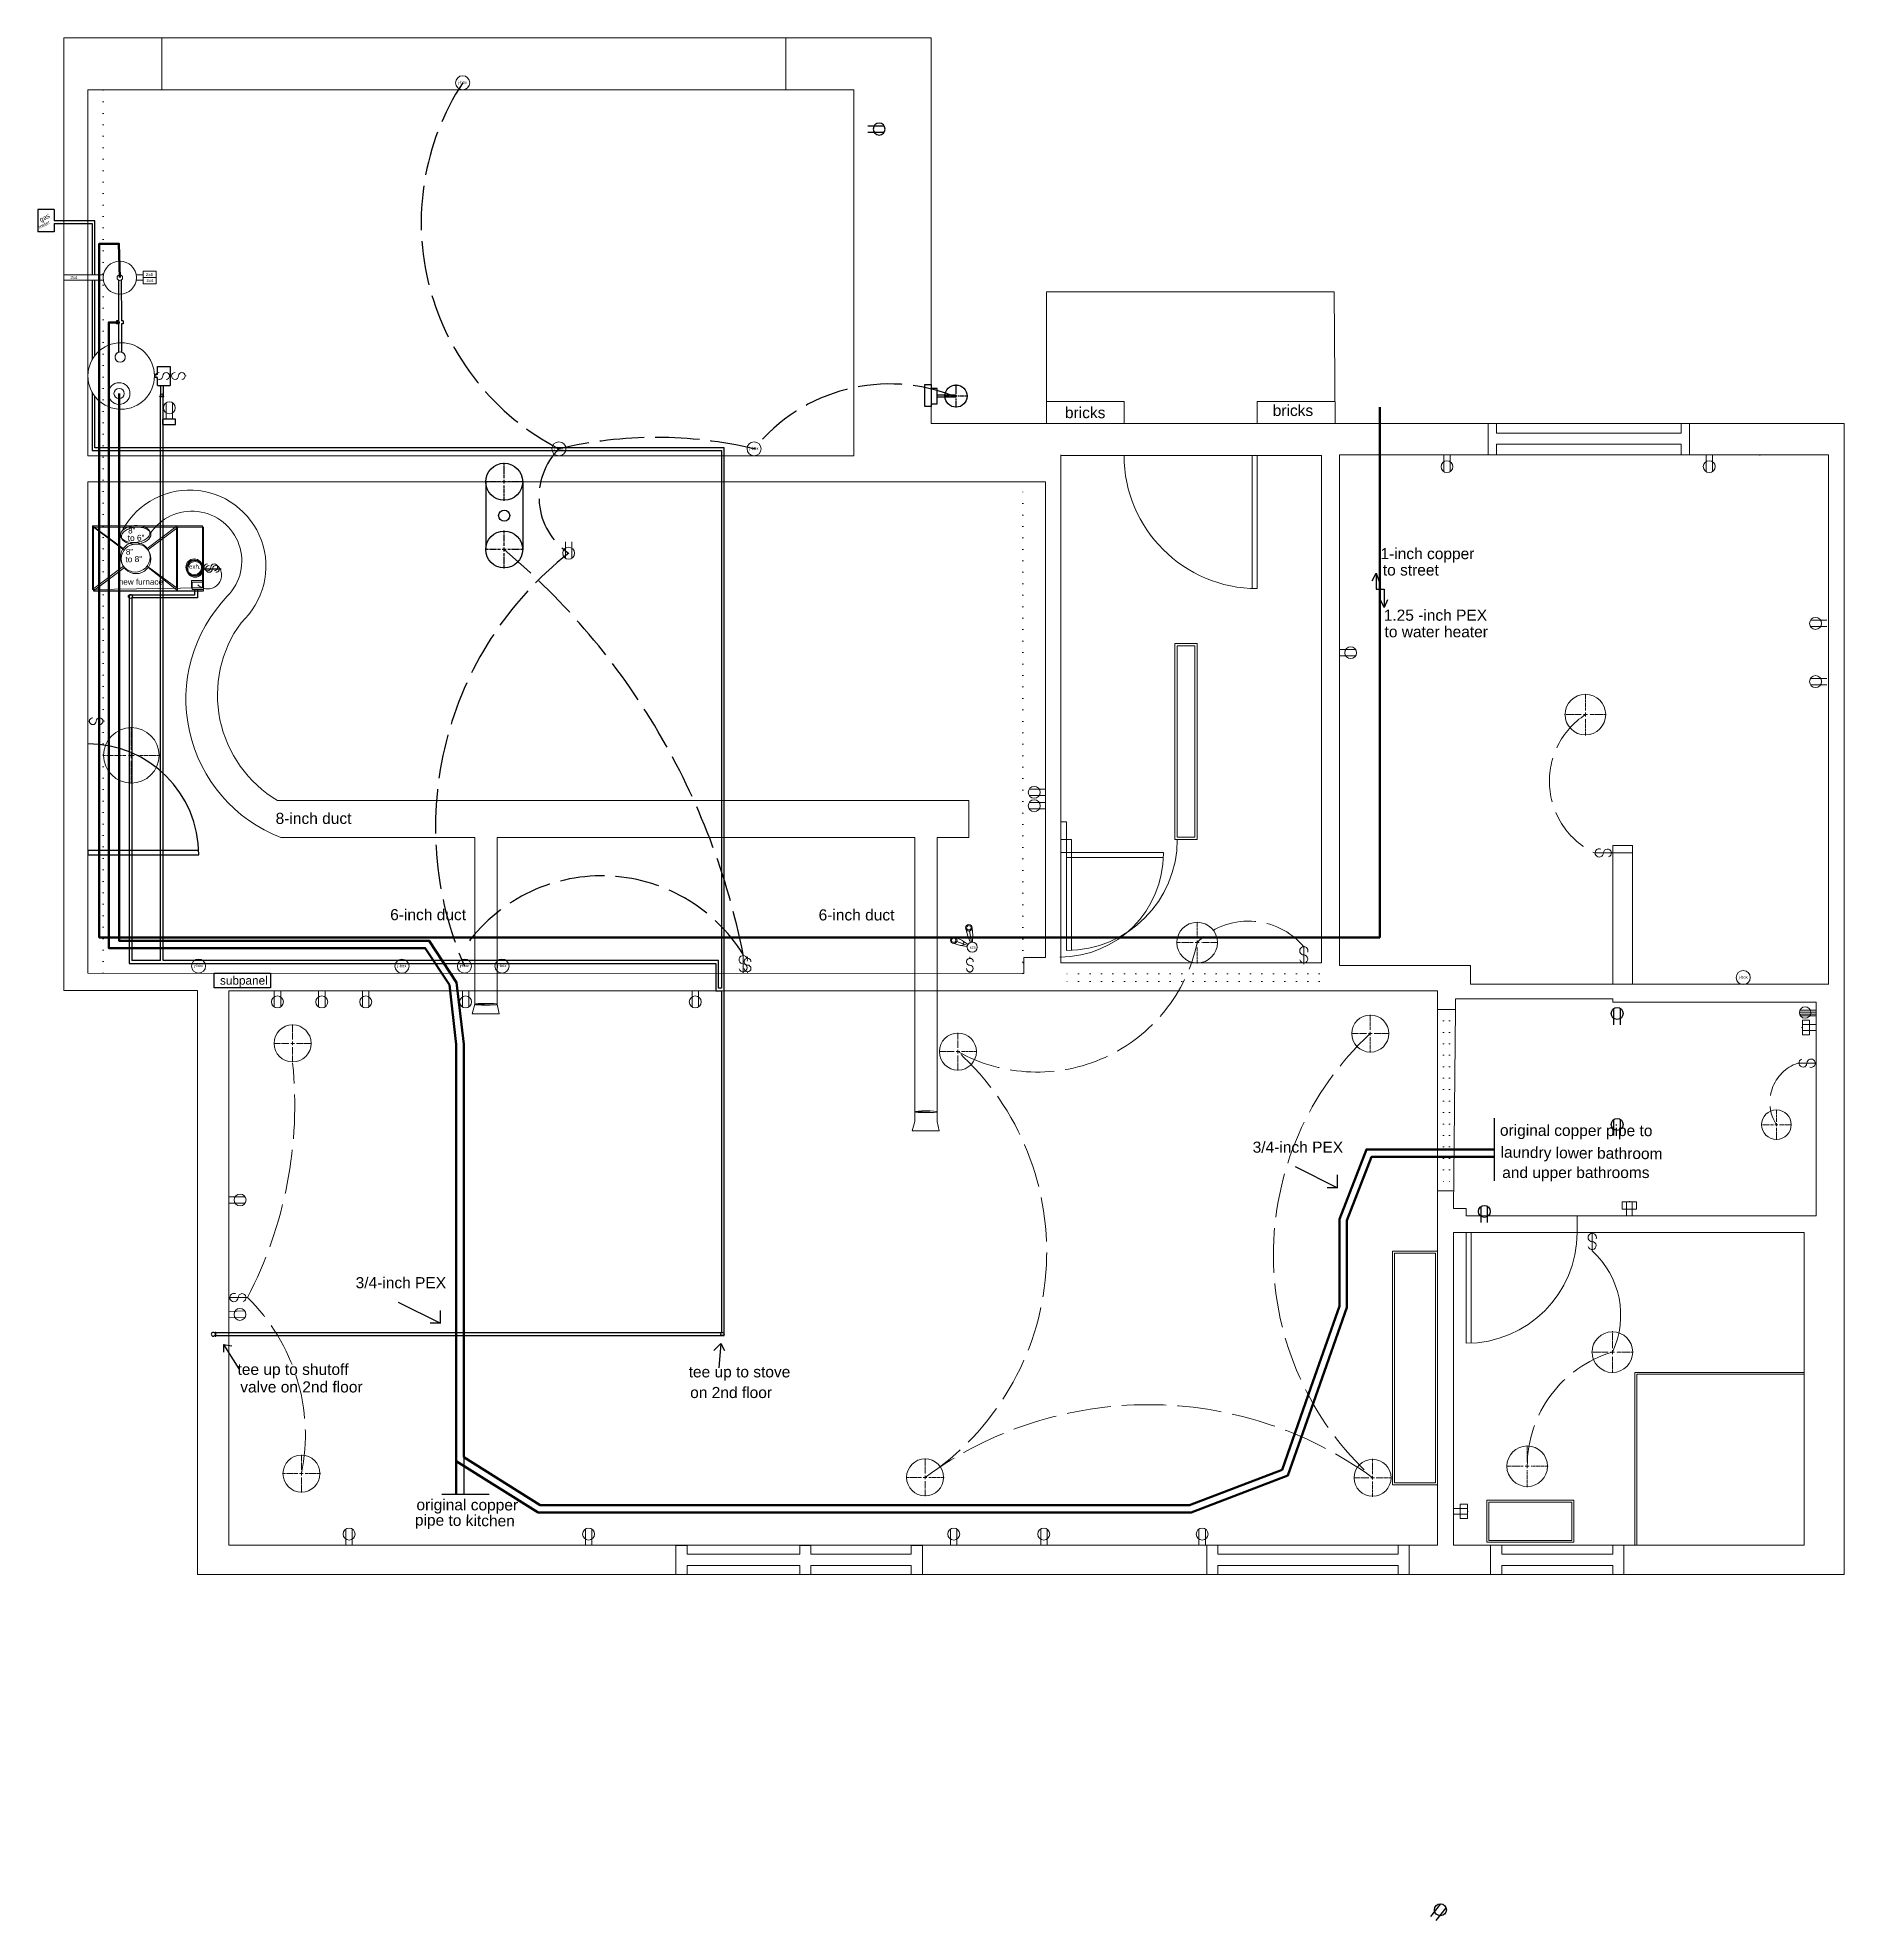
# Model space of a CAD drawing. Header units: inches. Extents: x -179 to 699, y -214 to 464.
# Drawn here: x 48 to 536, y -46 to 464 of the extents above; entities that cross this region are included whole.
import ezdxf
from ezdxf.enums import TextEntityAlignment as Align

# ---------------------------------------------------------------- set-up
doc = ezdxf.new("R2010")
doc.units = ezdxf.units.IN
doc.header["$MEASUREMENT"] = 0
for name, pattern in [('ACAD_ISO02W100', [15, 12, -3]), ('ACAD_ISO07W100', [3, 0, -3]), ('CENTER2', [1.125, 0.75, -0.125, 0.125, -0.125])]:
    doc.linetypes.add(name, pattern=pattern)
doc.layers.get('0').update_dxf_attribs({"color": 1, "lineweight": 9})
doc.layers.get('Defpoints').update_dxf_attribs({"lineweight": 9})
for name, color, linetype, lineweight in [('00-page-edge', 7, 'Continuous', 9), ('A101-Floorplan-1st-floor', 7, 'Continuous', 9), ('E101-Electrical-1st-floor', 7, 'Continuous', 9), ('E201-Electrical-2nd-floor', 7, 'Continuous', 9), ('E401-Electrical-outside', 7, 'Continuous', 9), ('M101-HVAC', 7, 'Continuous', 9), ('M102-Plumbing', 7, 'Continuous', 9)]:
    doc.layers.add(name, color=color, linetype=linetype, lineweight=lineweight)
doc.layers.get('00-page-edge').off()
doc.layers.get('Defpoints').off()
doc.layers.get('E201-Electrical-2nd-floor').off()
doc.styles.add('Reg', font='Arial.ttf', dxfattribs={"height": 3})

msp = doc.modelspace()

# ---------------------------------------------------------------- texts
at = {"layer": 'E101-Electrical-1st-floor', "lineweight": 30, "style": 'Reg'}
msp.add_text('subpanel', height=2.278, dxfattribs=at).set_placement((96.79, 207.66))
at = {"layer": 'E401-Electrical-outside', "style": 'Reg'}
for p in [(325.25, 360.86), (381.43, 361.44)]:
    msp.add_text('bricks', height=3, dxfattribs=at).set_placement(p)
at = {"layer": 'M101-HVAC', "style": 'Reg'}
for s, height, p in [('2x4', 0.821, (56.36, 398.5)), ('2x4', 0.821, (76.75, 399.3)), ('2x4', 0.821, (76.89, 397.66)), ('8"', 1.569, (71.95, 329.68)), ('8"', 1.569, (71.33, 323.93)), ('new furnace', 1.5672, (69.44, 315.81)), ('8-inch duct ', 3, (111.84, 251.13)), ('6-inch duct ', 3, (142.81, 225.09)), ('6-inch duct ', 3, (258.65, 225.02))]:
    msp.add_text(s, height=height, dxfattribs=at).set_placement(p)
for s, height, rotation, p in [('to 6"', 1.607, 1.2866, (71.86, 327.63)), ('to 8"', 1.607, 1.2866, (71.24, 321.88)), ('exh.', 1.194, 358.9895, (88.4, 320.15)), ('e26', 0.69, 355.9813, (299.48, 217.44))]:
    msp.add_text(s, height=height, rotation=rotation, dxfattribs=at).set_placement(p)
at = {"layer": 'M102-Plumbing', "lineweight": 30, "style": 'Reg'}
for s, height, rotation, p in [('meter', 0.921, 27.7069, (48.01, 412.03)), ('gas', 1.266, 27.7069, (48.38, 413.86)), ('original copper pipe to', 3, 359.8325, (442.86, 166.8)), ('laundry lower bathroom', 3, 359.4097, (443.02, 160.88)), ('original copper', 3, 359.8325, (149.91, 65.53)), ('pipe to kitchen', 3, 359.4097, (149.48, 61.4))]:
    msp.add_text(s, height=height, rotation=rotation, dxfattribs=at).set_placement(p)
at = {"layer": 'M102-Plumbing', "lineweight": 50, "style": 'Reg'}
msp.add_text('1-inch copper', height=3, dxfattribs=at).set_placement((410.57, 322.73))
at = {"layer": 'M102-Plumbing', "lineweight": 30, "style": 'Reg'}
for s, p in [('to street', (411.2, 318.3)), ('1.25 -inch PEX', (411.44, 306.08)), ('to water heater', (411.66, 301.61)), ('3/4-inch PEX', (376.01, 162.21)), ('and upper bathrooms', (443.47, 155.36)), ('3/4-inch PEX', (133.47, 125.56)), ('tee up to shutoff ', (101.53, 102.12)), ('tee up to stove ', (223.51, 101.44)), ('valve on 2nd floor', (102.27, 97.37)), ('on 2nd floor', (223.92, 95.86))]:
    msp.add_text(s, height=3, dxfattribs=at).set_placement(p)

# ---------------------------------------------------------------- blocks, each defined once
blk = doc.blocks.new('cgri')
at = {"layer": ''}
for p, q in [((291.65, 54.83), (291.65, 59.21)), ((293.38, 54.83), (293.38, 59.22))]:
    blk.add_line(p, q, dxfattribs=at)
blk.add_circle((292.52, 57.86), 1.61, dxfattribs=at)
blk = doc.blocks.new('*U11')
at = {"layer": 'E201-Electrical-2nd-floor'}
blk.add_blockref('cgri', (0, 0), dxfattribs=at)
at = {"style": 'Reg'}
blk.add_attdef('ID', text='', height=3, dxfattribs=at).set_placement((292.6, 61.43), align=Align.MIDDLE_CENTER)
blk = doc.blocks.new('spandrel-door')
at = {"layer": 'A101-Floorplan-1st-floor'}
for p, q in [((0, 0), (-30, 0)), ((0, 0), (4.75, 0)), ((0, -1.38), (0, 0)), ((4.75, 0), (4.75, 1.53)), ((0, -1.38), (-29.97, -1.38))]:
    blk.add_line(p, q, dxfattribs=at)
blk.add_arc((0, 0), 30, 180, 270, dxfattribs=at)
blk = doc.blocks.new('door-to-garage')
at = {"layer": 'A101-Floorplan-1st-floor'}
for p, q in [((-1.38, 0), (-1.38, -26.22)), ((0, 1.53), (0, -26.25))]:
    blk.add_line(p, q, dxfattribs=at)
blk.add_arc((-0.29, 1.75), 28, 180, 270, dxfattribs=at)
blk = doc.blocks.new('lower-landing-two-garage-door')
at = {"layer": 'A101-Floorplan-1st-floor'}
for p, q in [((-1.38, 0), (0, 0)), ((0, -26.25), (-0.29, -26.25))]:
    blk.add_line(p, q, dxfattribs=at)
at = {"layer": 'Defpoints'}
blk.add_blockref('door-to-garage', (0, 0), dxfattribs=at)
blk = doc.blocks.new('switch-for-layer-6')
at = {"layer": 'M102-Plumbing', "lineweight": 30}
blk.add_line((0, 0), (4.82, 0), dxfattribs=at)
at = {"layer": 'M102-Plumbing'}
blk.add_lwpolyline([(1.56, -0.92, 0.414214), (2.47, 0, -2.414214), (3.39, -0.92)], format="xyb", dxfattribs=at)
blk.add_arc((1.54, 0), 0.916, 90, 270, dxfattribs=at)
blk = doc.blocks.new('double-arrow-water-source')
at = {"layer": 'M102-Plumbing', "lineweight": 30}
for points in [[(4.27, 0), (0, 0), (0, -2.18), (-4.94, -2.18)], [(2.27, 1.07), (4.27, 0), (2.27, -0.73)], [(-2.94, -3.04), (-4.94, -2.18), (-2.94, -1.15)]]:
    blk.add_lwpolyline(points, dxfattribs=at)
blk = doc.blocks.new('spst-switch-garage')
at = {"layer": 'M101-HVAC'}
for p, q in [((0.4, 0), (-0.01, 0)), ((4.08, 0), (4.48, 0))]:
    blk.add_line(p, q, dxfattribs=at)
for centre, start, end in [((1.32, 0), 90, 270), ((3.16, 0), 270, 180), ((1.33, 0), 270, 0)]:
    blk.add_arc(centre, 0.916, start, end, dxfattribs=at)
blk = doc.blocks.new('duplex-for-garage')
at = {"layer": 'M101-HVAC'}
for p, q in [((0, 0), (4.38, 0)), ((0, -1.73), (4.39, -1.73))]:
    blk.add_line(p, q, dxfattribs=at)
blk.add_circle((3.03, -0.87), 1.61, dxfattribs=at)
blk = doc.blocks.new('*U66')
at = {"layer": 'M101-HVAC', "color": 0, "linetype": 'CENTER2', "transparency": 16777216}
for p, q in [((0, 1.5), (0, 7.62)), ((-7.62, 0), (-1.5, 0)), ((1.5, 0), (7.62, 0)), ((0, -7.62), (0, -1.5))]:
    blk.add_line(p, q, dxfattribs=at)
at = {"layer": 'M101-HVAC', "color": 0, "linetype": 'Continuous', "transparency": 16777216}
for p, q in [((-0.75, 0), (0.75, 0)), ((0, -0.75), (0, 0.75))]:
    blk.add_line(p, q, dxfattribs=at)
blk = doc.blocks.new('garage-cl-by-trailer-exit')
at = {"layer": 'M101-HVAC'}
blk.add_circle((0, 0), 7.5, dxfattribs=at)
at = {"layer": 'M101-HVAC', "linetype": 'CENTER2'}
blk.add_blockref('*U66', (0, 0), dxfattribs=at)
blk = doc.blocks.new('furnace-no-duct')
at = {"layer": 'M101-HVAC'}
for p, q in [((-6.29, 8.35), (-5.86, -21.4)), ((-6.29, 8.35), (10.94, 8.35)), ((-6.29, 8.35), (0, 0)), ((10.94, 8.35), (4.78, 0.02)), ((10.94, 8.35), (10.94, -21.4)), ((0.03, -6.41), (-5.96, -14.51)), ((4.81, -6.39), (10.94, -14.53)), ((10.94, -14.4), (-5.96, -14.4)), ((-5.86, -21.4), (10.94, -21.4))]:
    blk.add_line(p, q, dxfattribs=at)
blk.add_lwpolyline([(-5.86, -21.4), (-3.86, -21.4), (-3.86, -18.4), (-5.86, -18.4)], close=True, dxfattribs=at)
for centre, radius in [((2.41, -3.2), 4), ((-0.3, -19.15), 2.25), ((-0.3, -19.15), 2)]:
    blk.add_circle(centre, radius, dxfattribs=at)
blk.add_ellipse((8.69, -3.2), major_axis=(-0.39, 3.98), ratio=0.568595, start_param=-1.570796, end_param=4.712389, dxfattribs=at)
blk = doc.blocks.new('id-88-spst-switch')
at = {"layer": 'E101-Electrical-1st-floor'}
blk.add_line((5, 0), (0, 0), dxfattribs=at)
for points in [[(1.75, 1.06, 3.139408), (2.5, 0, 3.139408)], [(2.5, 0, -2.004555), (3.85, -1.06)]]:
    blk.add_lwpolyline(points, format="xyb", dxfattribs=at)
blk = doc.blocks.new('duplex')
at = {"layer": 'E101-Electrical-1st-floor'}
for p, q in [((76.88, -194.09), (81.26, -194.09)), ((76.88, -195.83), (81.27, -195.83))]:
    blk.add_line(p, q, dxfattribs=at)
blk.add_circle((79.91, -194.97), 1.61, dxfattribs=at)
blk = doc.blocks.new('*U58')
at = {"layer": 'E101-Electrical-1st-floor', "color": 0, "linetype": 'CENTER2', "transparency": 16777216}
for p, q in [((0, 1), (0, 5.12)), ((-5.12, 0), (-1, 0)), ((1, 0), (5.12, 0)), ((0, -5.12), (0, -1))]:
    blk.add_line(p, q, dxfattribs=at)
at = {"layer": 'E101-Electrical-1st-floor', "color": 0, "linetype": 'Continuous', "transparency": 16777216}
for p, q in [((-0.5, 0), (0.5, 0)), ((0, -0.5), (0, 0.5))]:
    blk.add_line(p, q, dxfattribs=at)
blk = doc.blocks.new('1025lm')
at = {"layer": 'E101-Electrical-1st-floor'}
blk.add_circle((5.12, 0), 5, dxfattribs=at)
at = {"layer": 'E101-Electrical-1st-floor', "linetype": 'CENTER2'}
blk.add_blockref('*U58', (5.12, 0), dxfattribs=at)
blk = doc.blocks.new('duplex-101')
at = {"layer": 'E101-Electrical-1st-floor'}
for p, q in [((0, 0), (4.38, 0)), ((0, -1.73), (4.39, -1.73))]:
    blk.add_line(p, q, dxfattribs=at)
blk.add_circle((3.02, -0.81), 1.61, dxfattribs=at)
blk = doc.blocks.new('*U108')
at = {"layer": 'E101-Electrical-1st-floor', "color": 0, "linetype": 'CENTER2', "transparency": 16777216}
for p, q in [((0, 1), (0, 5.12)), ((-5.12, 0), (-1, 0)), ((1, 0), (5.12, 0)), ((0, -5.12), (0, -1))]:
    blk.add_line(p, q, dxfattribs=at)
at = {"layer": 'E101-Electrical-1st-floor', "color": 0, "linetype": 'Continuous', "transparency": 16777216}
for p, q in [((-0.5, 0), (0.5, 0)), ((0, -0.5), (0, 0.5))]:
    blk.add_line(p, q, dxfattribs=at)
blk = doc.blocks.new('*U109')
at = {"layer": 'E101-Electrical-1st-floor', "color": 0, "linetype": 'CENTER2', "transparency": 16777216}
for p, q in [((0, 1), (0, 5.12)), ((-5.12, 0), (-1, 0)), ((1, 0), (5.12, 0)), ((0, -5.12), (0, -1))]:
    blk.add_line(p, q, dxfattribs=at)
at = {"layer": 'E101-Electrical-1st-floor', "color": 0, "linetype": 'Continuous', "transparency": 16777216}
for p, q in [((-0.5, 0), (0.5, 0)), ((0, -0.5), (0, 0.5))]:
    blk.add_line(p, q, dxfattribs=at)
blk = doc.blocks.new('*U110')
at = {"layer": 'E101-Electrical-1st-floor', "color": 0, "linetype": 'CENTER2', "transparency": 16777216}
for p, q in [((0, 1), (0, 5.12)), ((-5.12, 0), (-1, 0)), ((1, 0), (5.12, 0)), ((0, -5.12), (0, -1))]:
    blk.add_line(p, q, dxfattribs=at)
at = {"layer": 'E101-Electrical-1st-floor', "color": 0, "linetype": 'Continuous', "transparency": 16777216}
for p, q in [((-0.5, 0), (0.5, 0)), ((0, -0.5), (0, 0.5))]:
    blk.add_line(p, q, dxfattribs=at)
blk = doc.blocks.new('*U111')
at = {"layer": 'E101-Electrical-1st-floor', "color": 0, "linetype": 'CENTER2', "transparency": 16777216}
for p, q in [((0, 1), (0, 5.12)), ((-5.12, 0), (-1, 0)), ((1, 0), (5.12, 0)), ((0, -5.12), (0, -1))]:
    blk.add_line(p, q, dxfattribs=at)
at = {"layer": 'E101-Electrical-1st-floor', "color": 0, "linetype": 'Continuous', "transparency": 16777216}
for p, q in [((-0.5, 0), (0.5, 0)), ((0, -0.5), (0, 0.5))]:
    blk.add_line(p, q, dxfattribs=at)
blk = doc.blocks.new('*U112')
at = {"layer": 'E101-Electrical-1st-floor', "color": 0, "linetype": 'CENTER2', "transparency": 16777216}
for p, q in [((0, 1), (0, 5.12)), ((-5.12, 0), (-1, 0)), ((1, 0), (5.12, 0)), ((0, -5.12), (0, -1))]:
    blk.add_line(p, q, dxfattribs=at)
at = {"layer": 'E101-Electrical-1st-floor', "color": 0, "linetype": 'Continuous', "transparency": 16777216}
for p, q in [((-0.5, 0), (0.5, 0)), ((0, -0.5), (0, 0.5))]:
    blk.add_line(p, q, dxfattribs=at)
blk = doc.blocks.new('*U113')
at = {"layer": 'E101-Electrical-1st-floor', "color": 0, "linetype": 'CENTER2', "transparency": 16777216}
for p, q in [((0, 1.1), (0, 5.62)), ((-5.62, 0), (-1.1, 0)), ((1.1, 0), (5.62, 0)), ((0, -5.62), (0, -1.1))]:
    blk.add_line(p, q, dxfattribs=at)
at = {"layer": 'E101-Electrical-1st-floor', "color": 0, "linetype": 'Continuous', "transparency": 16777216}
for p, q in [((-0.55, 0), (0.55, 0)), ((0, -0.55), (0, 0.55))]:
    blk.add_line(p, q, dxfattribs=at)
blk = doc.blocks.new('one-gfci-duplex')
at = {"layer": 'E101-Electrical-1st-floor'}
for p, q in [((0, 0), (0.21, 0)), ((0.21, 1.95), (2.15, 1.95)), ((0.21, -1.97), (0.21, 1.95)), ((0.21, 1.95), (2.15, 1.95)), ((3.94, 0.78), (0.21, 0.78)), ((0.21, 0.78), (3.94, 0.78)), ((2.15, 1.95), (2.15, -1.97)), ((3.94, -0.79), (0.21, -0.79)), ((2.15, -1.97), (0.21, -1.97))]:
    blk.add_line(p, q, dxfattribs=at)
blk = doc.blocks.new('*U114')
at = {"layer": 'E101-Electrical-1st-floor', "color": 0, "linetype": 'CENTER2', "transparency": 16777216}
for p, q in [((0, 1.1), (0, 5.62)), ((-5.62, 0), (-1.1, 0)), ((0, -5.62), (0, -1.1)), ((1.1, 0), (5.62, 0))]:
    blk.add_line(p, q, dxfattribs=at)
at = {"layer": 'E101-Electrical-1st-floor', "color": 0, "linetype": 'Continuous', "transparency": 16777216}
for p, q in [((0, -0.55), (0, 0.55)), ((-0.55, 0), (0.55, 0))]:
    blk.add_line(p, q, dxfattribs=at)
blk = doc.blocks.new('*U115')
at = {"layer": 'E101-Electrical-1st-floor', "color": 0, "linetype": 'CENTER2', "transparency": 16777216}
for p, q in [((0, 1.1), (0, 5.62)), ((-5.62, 0), (-1.1, 0)), ((0, -5.62), (0, -1.1)), ((1.1, 0), (5.62, 0))]:
    blk.add_line(p, q, dxfattribs=at)
at = {"layer": 'E101-Electrical-1st-floor', "color": 0, "linetype": 'Continuous', "transparency": 16777216}
for p, q in [((0, -0.55), (0, 0.55)), ((-0.55, 0), (0.55, 0))]:
    blk.add_line(p, q, dxfattribs=at)
blk = doc.blocks.new('240v-duplex')
at = {"layer": 'E101-Electrical-1st-floor'}
for p, q in [((0, 6.22), (0, 0)), ((0.62, 6.51), (0.62, 0)), ((1.38, 6.59), (1.38, 0)), ((2.25, 6.36), (2.25, 0))]:
    blk.add_line(p, q, dxfattribs=at)
blk.add_circle((1.25, 4.35), 2.25, dxfattribs=at)
blk = doc.blocks.new('*U116')
at = {"layer": 'E101-Electrical-1st-floor', "color": 0, "linetype": 'CENTER2', "transparency": 16777216}
for p, q in [((-4.12, 0), (-0.8, 0)), ((0, 0.8), (0, 4.12)), ((0.8, 0), (4.12, 0)), ((0, -4.12), (0, -0.8))]:
    blk.add_line(p, q, dxfattribs=at)
at = {"layer": 'E101-Electrical-1st-floor', "color": 0, "linetype": 'Continuous', "transparency": 16777216}
for p, q in [((-0.4, 0), (0.4, 0)), ((0, -0.4), (0, 0.4))]:
    blk.add_line(p, q, dxfattribs=at)
blk = doc.blocks.new('*U117')
at = {"layer": 'E101-Electrical-1st-floor', "color": 0, "linetype": 'CENTER2', "transparency": 16777216}
for p, q in [((0, 1.1), (0, 5.62)), ((-5.62, 0), (-1.1, 0)), ((1.1, 0), (5.62, 0)), ((0, -5.62), (0, -1.1))]:
    blk.add_line(p, q, dxfattribs=at)
at = {"layer": 'E101-Electrical-1st-floor', "color": 0, "linetype": 'Continuous', "transparency": 16777216}
for p, q in [((-0.55, 0), (0.55, 0)), ((0, -0.55), (0, 0.55))]:
    blk.add_line(p, q, dxfattribs=at)
blk = doc.blocks.new('duplex-may9')
at = {"layer": 'E101-Electrical-1st-floor'}
for p, q in [((-3.03, 0.87), (1.35, 0.87)), ((-3.03, -0.86), (1.36, -0.86))]:
    blk.add_line(p, q, dxfattribs=at)
blk.add_circle((0, 0), 1.61, dxfattribs=at)
blk = doc.blocks.new('j-box')
at = {"layer": 'E101-Electrical-1st-floor'}
blk.add_circle((0, 0), 1.9, dxfattribs=at)
at = {"layer": 'E101-Electrical-1st-floor', "style": 'Reg'}
blk.add_text('j-box', height=0.798, rotation=270, dxfattribs=at).set_placement((-0.27, 1.23))
blk = doc.blocks.new('*U72')
at = {"color": 0, "linetype": 'CENTER2', "lineweight": 30, "transparency": 16777216}
for p, q in [((0, 1), (0, 5.12)), ((-5.12, 0), (-1, 0)), ((1, 0), (5.12, 0)), ((0, -5.12), (0, -1))]:
    blk.add_line(p, q, dxfattribs=at)
at = {"color": 0, "linetype": 'Continuous', "lineweight": 30, "transparency": 16777216}
for p, q in [((-0.5, 0), (0.5, 0)), ((0, -0.5), (0, 0.5))]:
    blk.add_line(p, q, dxfattribs=at)
blk = doc.blocks.new('*U73')
at = {"color": 0, "linetype": 'CENTER2', "lineweight": 30, "transparency": 16777216}
for p, q in [((0, 1), (0, 5.12)), ((-5.12, 0), (-1, 0)), ((1, 0), (5.12, 0)), ((0, -5.12), (0, -1))]:
    blk.add_line(p, q, dxfattribs=at)
at = {"color": 0, "linetype": 'Continuous', "lineweight": 30, "transparency": 16777216}
for p, q in [((-0.5, 0), (0.5, 0)), ((0, -0.5), (0, 0.5))]:
    blk.add_line(p, q, dxfattribs=at)
blk = doc.blocks.new('chamberlain-w-video')
at = {"lineweight": 30}
for p, q in [((9.15625, 5), (-9.15625, 5)), ((9.15625, -5), (-9.15625, -5))]:
    blk.add_line(p, q, dxfattribs=at)
for centre, radius in [((-9.15625, 0), 5), ((0, 0), 1.5), ((9.15625, 0), 5)]:
    blk.add_circle(centre, radius, dxfattribs=at)
at = {"linetype": 'CENTER2', "lineweight": 30}
for name, p in [('*U73', (-9.15625, 0)), ('*U72', (9.15625, 0))]:
    blk.add_blockref(name, p, dxfattribs=at)
blk = doc.blocks.new('*U76')
at = {"color": 0, "linetype": 'CENTER2', "lineweight": 30, "transparency": 16777216}
for p, q in [((-3.12, 0), (-0.6, 0)), ((0, 0.6), (0, 3.12)), ((0.6, 0), (3.12, 0)), ((0, -3.12), (0, -0.6))]:
    blk.add_line(p, q, dxfattribs=at)
at = {"color": 0, "linetype": 'Continuous', "lineweight": 30, "transparency": 16777216}
for p, q in [((-0.3, 0), (0.3, 0)), ((0, -0.3), (0, 0.3))]:
    blk.add_line(p, q, dxfattribs=at)
blk = doc.blocks.new('front-porch-light')
at = {"lineweight": 30}
blk.add_circle((549.03, -240.89), 3, dxfattribs=at)
at = {"linetype": 'CENTER2', "lineweight": 30}
blk.add_blockref('*U76', (549.03, -240.89), dxfattribs=at)

# ---------------------------------------------------------------- linework, layer by layer
at = {"layer": 'A101-Floorplan-1st-floor'}
for p, q in [((81.07, 449.66), (81.07, 463.76)), ((249.75, 449.66), (249.75, 463.76)), ((320.29, 359.41), (320.29, 359.41)), ((439.64, 350.91), (439.64, 359.41)), ((441.75, 359.4), (439.75, 359.4)), ((441.89, 356.79), (441.89, 359.41)), ((441.89, 356.79), (491.89, 356.79)), ((491.89, 356.79), (491.89, 359.41)), ((494.14, 350.91), (494.14, 359.41)), ((441.89, 353.79), (491.89, 353.79)), ((441.89, 350.91), (441.89, 353.79)), ((491.89, 350.91), (491.89, 353.79)), ((324.1, 350.91), (324.1, 350.78)), ((375.88, 314.8), (375.88, 350.78)), ((376.73, 350.91), (376.73, 350.91)), ((377.25, 314.78), (377.25, 350.78)), ((513.16, 350.78), (513.16, 350.91)), ((324.1, 246.9), (325.63, 246.9)), ((324.12, 244.88), (324.1, 244.88)), ((478.72, 245.28), (473.35, 245.28)), ((473.35, 207.83), (473.35, 245.28)), ((478.72, 245.28), (478.72, 207.66)), ((478.72, 243.28), (473.35, 243.28)), ((319.97, 215.04), (314.1, 215.04)), ((314.1, 213.54), (313.88, 213.54)), ((314.1, 205.92), (314.1, 205.92)), ((319.97, 205.92), (319.97, 205.98)), ((425.94, 205.96), (425.94, 200.96)), ((425.94, 200.96), (430.82, 200.96)), ((430.82, 203.83), (434.94, 203.83)), ((430.38, 151.91), (425.94, 151.91)), ((430.34, 151.91), (425.94, 151.91)), ((463.75, 140.66), (463.75, 145.16)), ((433.75, 140.66), (433.75, 110.66)), ((435.12, 140.66), (435.12, 110.66)), ((479.37, 56.04), (479.37, 102.79)), ((479.37, 102.79), (525.12, 102.79)), ((479.87, 102.29), (525.12, 102.29)), ((479.87, 56.04), (479.87, 102.29)), ((220.07, 56.04), (220.07, 48.17)), ((220.07, 55.97), (223.07, 55.97)), ((223.07, 56.04), (223.07, 53.61)), ((253.57, 53.61), (223.07, 53.61)), ((253.57, 53.61), (253.57, 56.04)), ((253.57, 55.97), (256.57, 55.97)), ((256.57, 53.61), (256.57, 56.04)), ((283.7, 53.61), (256.57, 53.61)), ((283.7, 53.61), (283.7, 56.04)), ((283.7, 55.97), (286.7, 55.97)), ((286.7, 48.17), (286.7, 56.04)), ((363.57, 56.04), (363.57, 48.17)), ((366.57, 56.04), (366.57, 53.61)), ((415.32, 53.61), (366.57, 53.61)), ((415.32, 53.61), (415.32, 56.04)), ((418.32, 48.17), (418.32, 56.04)), ((440.35, 56.04), (440.35, 48.17)), ((443.35, 56.04), (443.35, 53.61)), ((473.35, 53.61), (443.35, 53.61)), ((473.35, 53.61), (473.35, 56.04)), ((476.35, 48.17), (476.35, 56.04)), ((220.07, 48.13), (223.07, 48.13)), ((220.07, 48.1), (223.07, 48.1)), ((253.57, 50.61), (223.07, 50.61)), ((223.07, 50.61), (223.07, 48.17)), ((253.57, 48.17), (253.57, 50.61)), ((253.57, 48.1), (256.57, 48.1)), ((283.7, 50.61), (256.57, 50.61)), ((256.57, 48.17), (256.57, 50.61)), ((283.7, 48.17), (283.7, 50.61)), ((283.7, 48.1), (286.7, 48.1)), ((283.7, 48.1), (286.7, 48.1)), ((366.57, 50.61), (366.57, 48.17)), ((415.32, 50.61), (366.57, 50.61)), ((415.32, 48.17), (415.32, 50.61)), ((443.35, 50.61), (443.35, 48.17)), ((473.35, 50.61), (443.35, 50.61)), ((473.35, 48.17), (473.35, 50.61))]:
    msp.add_line(p, q, dxfattribs=at)
at = {"layer": 'A101-Floorplan-1st-floor', "linetype": 'ACAD_ISO07W100'}
for p, q in [((65.22, 210.79), (65.22, 449.66)), ((313.88, 210.67), (313.88, 342.28)), ((394.03, 210.54), (324.1, 210.54)), ((394.03, 208.54), (324.1, 208.54)), ((427.57, 200.96), (427.57, 154.35)), ((429.19, 200.96), (429.19, 154.35))]:
    msp.add_line(p, q, dxfattribs=at)
at = {"layer": 'A101-Floorplan-1st-floor', "lineweight": 30}
for p, q in [((61.07, 244.04), (91.04, 244.04)), ((61.07, 244.04), (61.07, 242.79)), ((61.07, 242.79), (91.06, 242.79))]:
    msp.add_line(p, q, dxfattribs=at)
at = {"layer": 'A101-Floorplan-1st-floor'}
for points in [[(289.1, 359.41), (535.97, 359.41), (535.97, 48.17), (90.69, 48.17), (90.69, 206.04), (54.57, 206.04), (54.57, 463.76), (289.1, 463.76)], [(268.13, 350.66), (61.07, 350.66), (61.07, 449.66), (268.13, 449.66)], [(324.1, 213.54), (324.1, 350.78), (394.6, 350.78), (394.6, 213.54)], [(314.1, 210.67), (61.07, 210.78), (61.07, 343.65), (268.13, 343.65), (319.97, 343.65), (319.97, 215.04), (314.1, 215.04)], [(355, 246.9), (361, 246.9), (361, 299.89), (355, 299.89)], [(355.63, 247.53), (360.38, 247.53), (360.38, 299.27), (355.63, 299.27)], [(430.34, 147.16), (430.82, 200.96), (430.82, 203.83), (473.35, 203.83), (473.35, 202.91), (528.37, 202.91), (528.37, 145.16), (433.75, 145.16), (433.75, 147.16)], [(430.34, 140.66), (430.34, 56.04), (525.12, 56.04), (525.12, 140.66)], [(425.94, 72.41), (425.94, 135.54), (413.82, 135.54), (413.82, 72.41)], [(425.44, 72.91), (425.44, 135.04), (414.32, 135.04), (414.32, 72.91)], [(439.32, 56.85), (439.32, 68.22), (462.81, 68.22), (462.81, 56.85)], [(439.82, 57.35), (439.82, 67.72), (462.31, 67.72), (462.31, 57.35)]]:
    msp.add_lwpolyline(points, close=True, dxfattribs=at)
for points in [[(531.72, 207.66), (531.72, 350.91), (399.47, 350.91), (399.47, 212.83), (434.94, 212.83), (434.94, 207.83), (531.72, 207.83)], [(99.19, 56.04), (425.94, 56.04), (425.94, 205.96), (394.6, 205.96), (394.6, 205.99), (99.19, 206.02), (99.19, 56.04)]]:
    msp.add_lwpolyline(points, dxfattribs=at)
for centre, radius, start, end in [((377.25, 350.78), 36, 180, 270), ((433.75, 140.66), 30, 270, 0)]:
    msp.add_arc(centre, radius, start, end, dxfattribs=at)
at = {"layer": 'A101-Floorplan-1st-floor', "lineweight": 30}
msp.add_arc((61.07, 242.79), 30, 0, 90, dxfattribs=at)
at = {"layer": 'E101-Electrical-1st-floor', "lineweight": 30}
for p, q in [((295.8, 367.07), (290.72, 367.07)), ((295.8, 366.57), (290.72, 366.57))]:
    msp.add_line(p, q, dxfattribs=at)
at = {"layer": 'E101-Electrical-1st-floor'}
for p, q in [((82.23, 360.62), (82.23, 365.01)), ((83.96, 360.62), (83.96, 365.02)), ((99.19, 56.04), (99.19, 56.04))]:
    msp.add_line(p, q, dxfattribs=at)
at = {"layer": 'E101-Electrical-1st-floor', "lineweight": 30}
for points in [[(289.1, 363.99), (287.35, 363.99), (287.35, 369.99), (289.1, 369.99)], [(289.1, 364.76), (290.72, 364.76), (290.72, 368.88), (289.1, 368.88)], [(81.29, 359.12), (84.79, 359.12), (84.79, 360.62), (81.29, 360.62)], [(95.23, 206.76), (95.2, 210.77), (110.44, 210.76), (110.49, 206.76)]]:
    msp.add_lwpolyline(points, close=True, dxfattribs=at)
at = {"layer": 'E101-Electrical-1st-floor'}
for centre, radius in [((83.1, 363.66), 1.61), ((465.97, 280.69), 5.5), ((361, 219.03), 5.5), ((407.82, 194.42), 5), ((296.32, 189.54), 5), ((517.62, 169.79), 4), ((473.27, 108.29), 5.5), ((450.25, 77.41), 5.5), ((287.44, 74.41), 5), ((408.44, 74.29), 5)]:
    msp.add_circle(centre, radius, dxfattribs=at)
at = {"layer": 'E101-Electrical-1st-floor', "linetype": 'ACAD_ISO02W100', "lineweight": 30}
for centre, radius, start, end in [((220.21, 413.84), 69.02, 146.8715, 242.5925), ((277.88, 323), 47.11, 67.6358, 141.1416), ((201.45, 339.54), 18.41, 134.9666, 235.6621), ((214.82, 241.9), 113.76, 76.5936, 103.4064), ((249.26, 250.26), 94.2, 128.1489, 203.5186), ((49.67, 178.33), 192.29, 11.2315, 49.8633), ((199.96, 191.96), 45.12, 31.8659, 145.2709)]:
    msp.add_arc(centre, radius, start, end, dxfattribs=at)
at = {"layer": 'E101-Electrical-1st-floor', "linetype": 'ACAD_ISO02W100'}
for centre, radius, start, end in [((477.82, 262.67), 21.57, 123.3144, 243.9522), ((374.91, 205.35), 19.51, 40.0984, 135.4926), ((317.73, 228.26), 44.25, 241.0533, 347.9607), ((462.94, 134.64), 81.31, 132.681, 227.9152), ((247.3, 135.41), 73.02, 303.3502, 47.8333), ((4.65, 175.16), 112.36, 332.3645, 5.7658), ((527.07, 175.83), 11.22, 109.2688, 212.5738), ((68, 85.87), 51.88, 348.3751, 45.7669), ((482.46, 77.41), 32.21, 106.5718, 180), ((347.86, -8.67), 102.73, 53.8623, 126.0245)]:
    msp.add_arc(centre, radius, start, end, dxfattribs=at)
at = {"layer": 'E101-Electrical-1st-floor'}
msp.add_arc((452.07, 118.29), 23.44, 334.7497, 47.842, dxfattribs=at)
at = {"layer": 'E401-Electrical-outside'}
msp.add_lwpolyline([(320.23, 395.04), (398, 395.04), (398.3, 359.41), (320.23, 359.41)], close=True, dxfattribs=at)
for points in [[(320.23, 365.41), (341.23, 365.41), (341.23, 359.41)], [(377.19, 359.41), (377.19, 365.41), (398.19, 365.41)]]:
    msp.add_lwpolyline(points, dxfattribs=at)
at = {"layer": 'M101-HVAC'}
for p, q in [((65.29, 399.65), (54.57, 399.65)), ((65.28, 398.15), (54.57, 398.15)), ((76.02, 399.65), (74.14, 399.65)), ((76.02, 398.15), (74.15, 398.15)), ((77.77, 398.9), (76.02, 398.9)), ((77.77, 398.9), (79.52, 398.9)), ((61.07, 343.65), (61.07, 343.65)), ((92.06, 331.78), (85.06, 331.78)), ((299.22, 257.45), (112.37, 257.45)), ((299.22, 247.45), (299.22, 257.45)), ((165.69, 247.45), (113.24, 247.45)), ((165.69, 202.34), (165.69, 247.45)), ((171.69, 202.34), (171.69, 247.45)), ((284.66, 247.45), (171.69, 247.45)), ((284.66, 170.61), (284.66, 247.45)), ((290.66, 170.61), (290.66, 247.45)), ((299.22, 247.45), (290.66, 247.45)), ((297.52, 219.56), (295.57, 220.49)), ((296.01, 219.37), (298.93, 218.27)), ((299.96, 219.12), (299.43, 222.17)), ((297.02, 218.24), (294.94, 218.84)), ((165.69, 202.4), (164.97, 199.8)), ((172.27, 199.8), (164.97, 199.8)), ((165.69, 202.4), (165.69, 202.4)), ((165.69, 202.4), (165.69, 202.4)), ((165.69, 202.4), (170.99, 202.17)), ((171.69, 202.34), (171.69, 202.35)), ((171.69, 202.35), (172.27, 199.8)), ((284.68, 173.34), (290.68, 173.09)), ((284.66, 170.67), (283.94, 168.08)), ((284.66, 170.67), (284.66, 170.67)), ((284.66, 170.67), (284.66, 170.67)), ((290.66, 170.61), (290.66, 170.63)), ((290.66, 170.63), (291.24, 168.08)), ((291.24, 168.08), (283.94, 168.08))]:
    msp.add_line(p, q, dxfattribs=at)
for points in [[(79.52, 397.15), (79.52, 400.65), (76.02, 400.65), (76.02, 397.15)], [(297.49, 219.57), (299.06, 218.53)], [(297.02, 218.24), (298.85, 217.98)]]:
    msp.add_lwpolyline(points, close=True, dxfattribs=at)
for points in [[(69.9, 329.53, -1.219343), (102.48, 305.55, 0.442117), (112.37, 257.45, 0.396302)], [(77.82, 329.53, -1.110072), (98.77, 312.7, 0.535877), (113.24, 247.45)]]:
    msp.add_lwpolyline(points, format="xyb", dxfattribs=at)
for points in [[(298.42, 222.82), (298.96, 220.74), (299.67, 219.04)], [(300.17, 223.12), (300.36, 220.98), (300.26, 219.14)]]:
    msp.add_lwpolyline(points, dxfattribs=at)
for centre, radius in [((69.71, 398.86), 4.49), ((69.71, 398.86), 0.75), ((70.07, 372.27), 9), ((69.8, 377.37), 1.39), ((69.52, 367.52), 2.93), ((69.52, 367.52), 1.39), ((295.18, 219.69), 0.889), ((299.28, 223.04), 0.889), ((300.19, 217.79), 1.35)]:
    msp.add_circle(centre, radius, dxfattribs=at)
at = {"layer": 'M101-HVAC', "linetype": 'ACAD_ISO02W100'}
msp.add_arc((93.48, 318.42), 3.73, 224.8862, 34.4656, dxfattribs=at)
at = {"layer": 'M101-HVAC'}
for centre, start, end in [((297.2, 218.92), 252.2979, 66.1098), ((299.65, 220.94), 193.0192, 6.6276)]:
    msp.add_arc(centre, 0.711, start, end, dxfattribs=at)
at = {"layer": 'M101-HVAC', "extrusion": (0, 0, -1)}
for centre in [(295.18, 219.69), (299.28, 223.04)]:
    msp.add_ellipse(centre, major_axis=(-0.605, -0.053), ratio=0.979378, dxfattribs=at)
at = {"layer": 'M101-HVAC'}
for centre in [(168.69, 202.34), (287.68, 173.28)]:
    msp.add_ellipse(centre, major_axis=(3, 0), ratio=0.084395, dxfattribs=at)
at = {"layer": 'M102-Plumbing', "lineweight": 30}
for p, q in [((47.5, 417.26), (47.5, 411.26)), ((52, 417.26), (47.5, 417.26)), ((52, 417.26), (52, 414.26)), ((52, 413.51), (52, 411.26)), ((52, 411.26), (47.5, 411.26)), ((69.34, 398.21), (69.34, 398.21)), ((69.34, 398.21), (69.34, 387.2)), ((69.34, 398.21), (69.34, 394.38)), ((70.09, 398.21), (70.13, 387.2)), ((69.34, 387.2), (68.78, 387.2)), ((68.78, 387.2), (68.78, 386.33)), ((69.34, 386.33), (68.78, 386.33)), ((69.34, 386.33), (69.34, 378.71)), ((70.61, 387.2), (70.13, 387.2)), ((70.61, 386.33), (70.14, 386.33)), ((70.14, 386.33), (70.17, 378.71)), ((70.61, 387.2), (70.61, 386.33)), ((79.93, 372.65), (79.07, 372.65)), ((79.93, 374.84), (83.32, 374.84)), ((79.93, 372.65), (79.93, 374.84)), ((83.32, 374.84), (83.32, 369.71)), ((62.23, 367.85), (62.23, 352.08)), ((79.93, 371.9), (79.07, 371.9)), ((79.93, 369.71), (79.93, 371.9)), ((79.93, 369.71), (83.32, 369.71)), ((80.57, 369.59), (80.57, 369.71)), ((80.57, 369.59), (80.69, 369.59)), ((80.69, 369.59), (80.57, 369.59)), ((80.69, 369.59), (80.69, 366.84)), ((81.44, 369.59), (81.57, 369.59)), ((81.44, 369.59), (81.57, 369.59)), ((81.44, 369.59), (81.44, 367.09)), ((81.44, 214.16), (81.44, 367.09)), ((81.57, 369.59), (81.57, 369.71)), ((80.57, 366.71), (80.57, 366.84)), ((80.57, 366.84), (80.69, 366.84)), ((80.57, 366.71), (81.57, 366.71)), ((80.69, 214.16), (80.69, 366.84)), ((81.44, 366.84), (81.57, 366.84)), ((81.57, 366.71), (81.57, 366.84)), ((62.23, 352.08), (232.35, 352.08)), ((232.35, 352.08), (232.35, 206.75)), ((62.57, 314.12), (92.31, 314.12)), ((90.69, 312.28), (72.94, 312.28)), ((72.94, 312.28), (72.94, 214.16)), ((90.69, 314.54), (90.69, 312.28)), ((78.1, 220.41), (78.1, 220.41)), ((80.69, 214.16), (72.94, 214.16)), ((231.6, 214.16), (81.44, 214.16)), ((231.6, 206.75), (231.6, 214.16)), ((230.85, 206), (232.35, 206)), ((232.35, 206.75), (231.6, 206.75)), ((441.32, 171.59), (441.32, 154.6)), ((387.49, 158.46), (398.97, 152.73)), ((398.97, 152.73), (398.97, 156.22)), ((398.97, 152.73), (396.15, 152.73)), ((144.95, 121.82), (156.43, 116.08)), ((156.43, 116.08), (156.43, 119.57)), ((156.43, 116.08), (153.61, 116.08)), ((97.75, 110.35), (101.91, 103.75)), ((97.75, 110.35), (97.75, 108.24)), ((97.75, 110.35), (99.95, 110.02)), ((232.23, 110.64), (230.3, 108.72)), ((232.23, 110.64), (231.63, 104.07)), ((232.23, 110.64), (233.16, 108.72)), ((156.78, 69.82), (169.54, 69.82))]:
    msp.add_line(p, q, dxfattribs=at)
at = {"layer": 'M102-Plumbing'}
for p, q in [((65.29, 399.65), (61.07, 399.65)), ((65.28, 398.15), (61.07, 398.15)), ((76.02, 399.65), (74.14, 399.65)), ((76.02, 398.15), (74.15, 398.15)), ((83.72, 372.27), (83.32, 372.27)), ((87.4, 372.27), (87.64, 372.27)), ((62.57, 314.12), (62.57, 331.34)), ((62.57, 331.34), (92.31, 331.34)), ((62.57, 331.34), (70.89, 325.19)), ((77.31, 325.22), (85.44, 331.34)), ((85.31, 331.34), (85.31, 314.12)), ((92.31, 314.12), (92.31, 331.34)), ((92.31, 324.18), (92.31, 324.59)), ((62.57, 314.12), (70.92, 320.4)), ((77.33, 320.43), (85.38, 314.12)), ((92.31, 320.5), (92.31, 320.1))]:
    msp.add_line(p, q, dxfattribs=at)
at = {"layer": 'M102-Plumbing', "color": 4, "linetype": 'Continuous', "lineweight": 50}
msp.add_line((70.05, 217.54), (70.05, 217.53), dxfattribs=at)
at = {"layer": 'M102-Plumbing', "color": 4, "lineweight": 50}
msp.add_line((160.69, 78.8), (160.69, 69.82), dxfattribs=at)
at = {"layer": 'M102-Plumbing', "color": 1, "lineweight": 30}
msp.add_line((162.69, 79.91), (162.69, 69.82), dxfattribs=at)
at = {"layer": 'M102-Plumbing', "lineweight": 30}
for points in [[(62.98, 399.65), (62.98, 414.26), (52, 414.26)], [(52, 413.51), (62.23, 413.51), (62.23, 399.65)], [(62.23, 398.15), (62.23, 376.7)], [(62.98, 377.82), (62.98, 398.15)]]:
    msp.add_lwpolyline(points, dxfattribs=at)
at = {"layer": 'M102-Plumbing', "lineweight": 70}
msp.add_lwpolyline([(410.38, 363.81), (410.38, 220.41), (69.52, 220.41), (64.16, 220.41), (64.16, 408.02), (69.47, 408.02), (69.71, 398.86)], dxfattribs=at)
at = {"layer": 'M102-Plumbing'}
for points in [[(79.52, 397.15), (79.52, 400.65), (76.02, 400.65), (76.02, 397.15)], [(92.31, 314.54), (92.31, 316.54), (89.31, 316.54), (89.31, 314.54)]]:
    msp.add_lwpolyline(points, close=True, dxfattribs=at)
at = {"layer": 'M102-Plumbing', "color": 4, "lineweight": 50}
msp.add_lwpolyline([(69.73, 386.76), (66.7, 386.76), (66.7, 217.53), (112.67, 217.53), (152.31, 217.53), (158.82, 207.57), (160.69, 191.43), (160.69, 151.7), (160.69, 99.69), (160.69, 78.8), (182.79, 64.91), (205.43, 64.91), (359.34, 64.91), (385.55, 74.93), (393.63, 98.01), (401.45, 120.34), (401.45, 143.83), (408.11, 161.08), (441.32, 161.08)], dxfattribs=at)
at = {"layer": 'M102-Plumbing', "color": 1, "linetype": 'Continuous', "lineweight": 50}
msp.add_lwpolyline([(69.52, 367.52), (69.52, 219.53), (112.67, 219.53), (153.39, 219.53), (160.76, 208.27), (162.69, 191.55), (162.69, 151.7), (162.69, 99.69), (162.69, 79.91), (183.37, 66.91), (205.43, 66.91), (358.97, 66.91), (383.96, 76.46), (391.74, 98.67), (399.45, 120.68), (399.45, 144.2), (406.74, 163.08), (441.32, 163.08)], dxfattribs=at)
at = {"layer": 'M102-Plumbing', "lineweight": 30}
msp.add_lwpolyline([(89.94, 314.54), (89.94, 313.03), (72.57, 313.03, 0.414214), (72.19, 312.66), (72.19, 213.41), (230.85, 213.41), (230.85, 206), (232.35, 206), (232.35, 113.48), (95.31, 113.48, 2.310464), (95.31, 112.73), (233.1, 112.73), (233.1, 352.83), (62.98, 352.83), (62.98, 366.72)], format="xyb", dxfattribs=at)
msp.add_lwpolyline([(95.71, 113.59), (95.46, 113.59), (95.46, 112.62), (95.71, 112.62)], close=True, dxfattribs=at)
at = {"layer": 'M102-Plumbing'}
for centre, radius in [((69.71, 398.86), 4.49), ((70.07, 372.27), 9), ((69.52, 367.52), 2.93), ((69.52, 367.52), 1.39), ((74.11, 322.81), 4), ((90.06, 320.1), 2.25), ((90.06, 320.1), 2)]:
    msp.add_circle(centre, radius, dxfattribs=at)
at = {"layer": 'M102-Plumbing', "lineweight": 30}
for centre, radius in [((81.07, 367.09), 0.375), ((72.57, 312.66), 0.53), ((232.64, 113.17), 0.435)]:
    msp.add_circle(centre, radius, dxfattribs=at)
at = {"layer": 'M102-Plumbing'}
for centre, radius, start, end in [((69.71, 398.86), 0.75, 300.25, 240.2164), ((69.8, 377.37), 1.39, 105.8896, 74.5431), ((84.64, 372.27), 0.916, 90, 270), ((84.65, 372.27), 0.916, 270, 0), ((86.48, 372.27), 0.916, 270, 180)]:
    msp.add_arc(centre, radius, start, end, dxfattribs=at)
msp.add_ellipse((74.11, 329.09), major_axis=(-3.98, -0.39), ratio=0.568595, start_param=-1.570796, end_param=4.712389, dxfattribs=at)

# ---------------------------------------------------------------- block references
at = {"lineweight": 30, "rotation": 89.99999999999999}
msp.add_blockref('furnace-no-duct', (70.67, 320.84), dxfattribs=at)
msp.add_blockref('furnace-no-duct', (70.67, 320.84), dxfattribs=at)
msp.add_blockref('furnace-no-duct', (70.67, 320.84), dxfattribs=at)
at = {"lineweight": 30}
msp.add_blockref('switch-for-layer-6', (92.31, 320.1), dxfattribs=at)
at = {"layer": '00-page-edge', "lineweight": 30, "rotation": 89.99999999999999}
msp.add_blockref('double-arrow-water-source', (409.42, 314.63), dxfattribs=at)
at = {"layer": 'Defpoints', "rotation": 89.99999999999999}
for name, p in [('spandrel-door', (325.63, 246.9)), ('lower-landing-two-garage-door', (325.63, 243.41))]:
    msp.add_blockref(name, p, dxfattribs=at)
at = {"layer": 'E101-Electrical-1st-floor'}
for name, p, rotation in [('j-box', (162.41, 451.56), 89.99999999999999), ('j-box', (188.44, 352.56), 89.99999999999999), ('j-box', (241.19, 352.56), 89.99999999999999), ('duplex-may9', (428.54, 347.74), 270), ('duplex', (694.42, 427.66), 269.9999999999992), ('duplex', (386.03, 404.25), 269.9999999999999), ('duplex', (608.1, 110.39), 180), ('duplex', (608.1, 94.65), 179.9999999999992), ('j-box', (91, 212.67), 89.99999999999999), ('j-box', (146, 212.64), 89.99999999999999), ('j-box', (162.88, 212.67), 89.99999999999999), ('j-box', (173.04, 212.68), 89.99999999999999), ('id-88-spst-switch', (238.26, 215.78), 270), ('id-88-spst-switch', (389.84, 218.18), 270), ('j-box', (508.66, 209.56), 89.99999999999999), ('duplex', (307.29, 282.9), 269.9999999999999), ('duplex', (319.29, 282.9), 269.9999999999999), ('duplex', (331.17, 282.9), 269.9999999999999), ('duplex', (358.17, 282.9), 269.9999999999999), ('duplex', (420.27, 282.9), 269.9999999999999), ('1025lm', (116.44, 186.66), 89.99999999999999), ('id-88-spst-switch', (528.37, 186.41), 180), ('one-gfci-duplex', (477.85, 149.1), 270), ('id-88-spst-switch', (467.81, 140.66), 270), ('duplex', (16.93, 311.17), 1.58353621032043), ('1025lm', (118.82, 70.29), 89.99999999999999), ('one-gfci-duplex', (434.28, 65.19), 180), ('duplex', (-63.26, -20.84), 89.99999999999999), ('duplex', (1.49, -20.84), 89.99999999999999), ('duplex', (100.22, -20.84), 89.99999999999999), ('duplex-101', (318.71, 56.04), 89.99999999999999), ('duplex', (167.38, -20.84), 89.99999999999999)]:
    msp.add_blockref(name, p, dxfattribs=dict(at, rotation=rotation))
at = {"layer": 'E101-Electrical-1st-floor', "lineweight": 30, "rotation": 89.99999999999999}
for name, p in [('front-porch-light', (54.91, -182.21)), ('chamberlain-w-video', (173.63, 334.5))]:
    msp.add_blockref(name, p, dxfattribs=at)
at = {"layer": 'E101-Electrical-1st-floor'}
for name, p in [('duplex-may9', (402.5, 297.43)), ('id-88-spst-switch', (468.35, 243.28)), ('one-gfci-duplex', (524.43, 196.09)), ('duplex', (22.31, 344.39)), ('id-88-spst-switch', (99.19, 123.04))]:
    msp.add_blockref(name, p, dxfattribs=at)
at = {"layer": 'E101-Electrical-1st-floor', "linetype": 'CENTER2', "rotation": 89.99999999999999}
for name, p in [('*U117', (465.97, 280.69)), ('*U113', (361, 219.03)), ('*U111', (407.82, 194.42)), ('*U110', (296.32, 189.54)), ('*U116', (517.62, 169.79)), ('*U114', (473.27, 108.29)), ('*U115', (450.25, 77.41)), ('*U108', (287.44, 74.41)), ('*U109', (287.44, 74.41)), ('*U112', (408.44, 74.29))]:
    msp.add_blockref(name, p, dxfattribs=at)
at = {"layer": 'E101-Electrical-1st-floor', "xscale": 0.6898887685141373, "yscale": 0.6898887685141373, "zscale": 0.6898887685141373, "rotation": 89.99999999999999}
msp.add_blockref('240v-duplex', (528.37, 199.24), dxfattribs=at)
at = {"layer": 'E201-Electrical-2nd-floor', "xscale": -1, "rotation": 270}
msp.add_blockref('*U11', (217.16, 146.53), dxfattribs=at)
at = {"layer": 'E201-Electrical-2nd-floor'}
for p in [(182.04, 142), (182.04, 112), (146.13, 88.48)]:
    msp.add_blockref('*U11', p, dxfattribs=at)
at = {"layer": 'E201-Electrical-2nd-floor', "rotation": 321.8875507478615}
msp.add_blockref('*U11', (160.91, 92.48), dxfattribs=at)
at = {"layer": 'M101-HVAC'}
for p in [(79.07, 372.27), (92.07, 320.53), (61.07, 278.9)]:
    msp.add_blockref('spst-switch-garage', p, dxfattribs=at)
for name, p, rotation in [('garage-cl-by-trailer-exit', (72.82, 269.66), 89.99999999999999), ('duplex-for-garage', (319.97, 258.8), 180), ('duplex-for-garage', (319.97, 255.17), 180), ('spst-switch-garage', (239.44, 210.71), 89.99999999999999), ('spst-switch-garage', (299.54, 210.68), 89.99999999999999)]:
    msp.add_blockref(name, p, dxfattribs=dict(at, rotation=rotation))

msp.set_redraw_order([(e.dxf.handle, doc.entitydb.next_handle()) for e in msp.query("TEXT MTEXT ATTDEF DIMENSION ARC_DIMENSION")])  # texts and dimensions are drawn at this point

doc.saveas('drawing.dxf')
